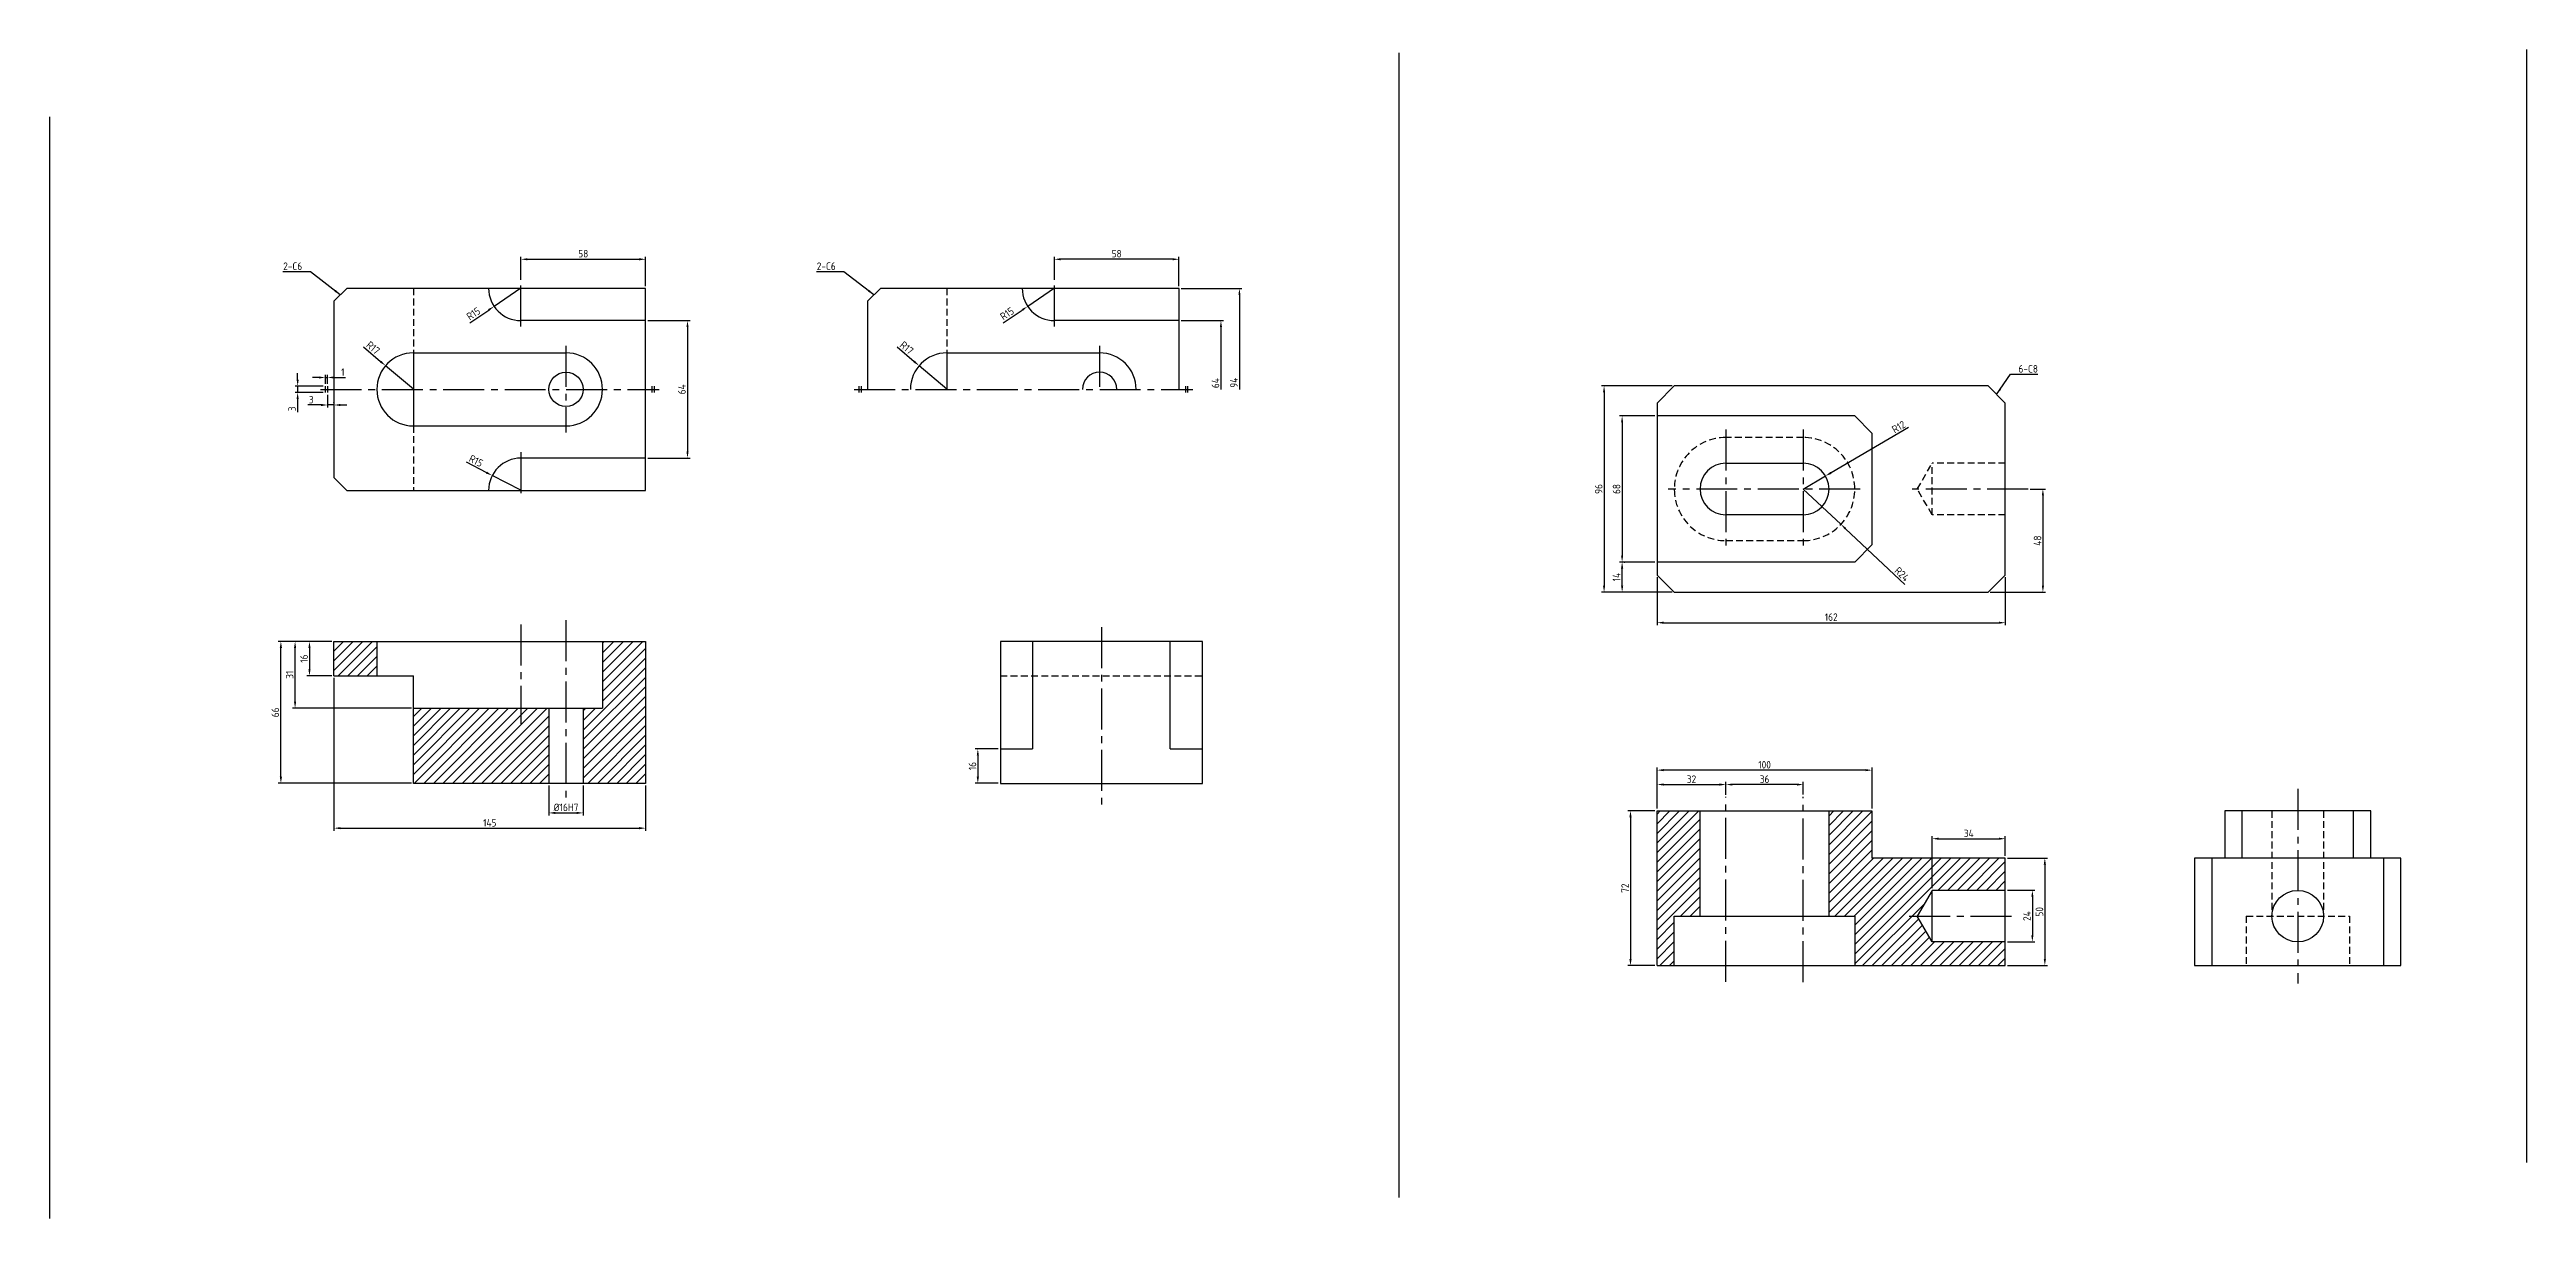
# Model space of a CAD drawing. Header units: millimetres. Extents: x 0 to 3615, y 0 to 1042.
# Drawn here: x 1527 to 2680, y 85 to 629 of the extents above; entities that cross this region are included whole.
import ezdxf

# ---------------------------------------------------------------- set-up
doc = ezdxf.new("R2010")
doc.units = ezdxf.units.MM
doc.linetypes.add('CENTER2', pattern=[28.575, 19.05, -3.175, 3.175, -3.175])
doc.linetypes.add('HIDDEN2', pattern=[4.7625, 3.175, -1.5875])
for name, color, linetype in [('가는실선', 7, 'Continuous'), ('문자', 2, 'Continuous'), ('숨은선', 2, 'HIDDEN2'), ('외형선', 3, 'Continuous'), ('중심선', 7, 'CENTER2')]:
    doc.layers.add(name, color=color, linetype=linetype)
doc.styles.get("Standard").update_dxf_attribs({"font": 'isocp.shx', "bigfont": 'whgtxt.shx'})
doc.dimstyles.new('ISO-25', dxfattribs={"dimtxt": 3.5, "dimasz": 3, "dimexe": 1.2, "dimexo": 1, "dimgap": 0.8, "dimtad": 1, "dimdec": 3, "dimdsep": 46, "dimtxsty": 'Standard', "dimcen": 0, "dimclrd": 7, "dimclre": 7, "dimclrt": 2, "dimadec": 0, "dimazin": 2, "dimtfac": 1, "dimtdec": 3, "dimtmove": 0, "dimatfit": 3, "dimfxl": 0, "dimlwd": -1, "dimlwe": -1, "dimarcsym": 0})

msp = doc.modelspace()

# ---------------------------------------------------------------- texts
at = {"layer": '외형선', "color": 2}
msp.add_text('64', height=3.5, rotation=90, dxfattribs=at).set_placement((2071.7303, 471.0385))
at = {"layer": '외형선', "color": 2, "char_height": 3.5}
for s, insert, attachment_point in [('2-C6', (1645.0028, 526.0324), 9), ('2-C6', (1893.2828, 526.0324), 9), ('6-C8', (2443.6458, 478.2708), 7)]:
    msp.add_mtext(s, dxfattribs=dict(at, insert=insert, attachment_point=attachment_point))
at = {"layer": '외형선', "color": 2, "insert": (2078.5715, 473.5589), "char_height": 3.5, "attachment_point": 5, "rotation": 90}
msp.add_mtext('94', dxfattribs=at)

# ---------------------------------------------------------------- blocks, each defined once
blk = doc.blocks.new('*D53')
at = {"layer": 'Defpoints', "color": 0}
for p in [(1656.8, 476), (1655.8, 472), (1656.8, 472)]:
    blk.add_point(p, dxfattribs=at)
at = {"layer": '외형선', "color": 7}
for p, q in [((1652.8, 476), (1649.8, 476)), ((1655.8, 473), (1655.8, 477.2)), ((1655.8, 476), (1656.8, 476)), ((1656.8, 473), (1656.8, 477.2)), ((1659.8, 476), (1665.1, 476))]:
    blk.add_line(p, q, dxfattribs=at)
for points in [[(1652.8, 476.5), (1652.8, 475.5), (1655.8, 476)], [(1659.8, 476.5), (1659.8, 475.5), (1656.8, 476)]]:
    blk.add_solid(points, dxfattribs=at)
at = {"layer": '외형선', "color": 2, "insert": (1663.9, 478.5), "char_height": 3.5, "attachment_point": 5}
blk.add_mtext('1', dxfattribs=at)
blk = doc.blocks.new('*D54')
at = {"layer": 'Defpoints', "color": 0}
for p in [(1642.9, 469), (1655.8, 472), (1655.8, 469)]:
    blk.add_point(p, dxfattribs=at)
at = {"layer": '외형선', "color": 7}
for p, q in [((1642.9, 475), (1642.9, 478)), ((1654.8, 472), (1641.7, 472)), ((1654.8, 469), (1641.7, 469)), ((1642.9, 472), (1642.9, 469)), ((1642.9, 466), (1642.9, 459.8))]:
    blk.add_line(p, q, dxfattribs=at)
for points in [[(1642.4, 475), (1643.4, 475), (1642.9, 472)], [(1642.4, 466), (1643.4, 466), (1642.9, 469)]]:
    blk.add_solid(points, dxfattribs=at)
at = {"layer": '외형선', "color": 2, "insert": (1640.3, 461.4), "char_height": 3.5, "attachment_point": 5, "rotation": 90}
blk.add_mtext('3', dxfattribs=at)
blk = doc.blocks.new('*D55')
at = {"layer": 'Defpoints', "color": 0}
for p in [(1656.8, 469), (1656.8, 463.2), (1659.8, 463.2)]:
    blk.add_point(p, dxfattribs=at)
at = {"layer": '외형선', "color": 7}
for p, q in [((1653.8, 463.2), (1647.6, 463.2)), ((1656.8, 468), (1656.8, 462)), ((1659.8, 463.2), (1656.8, 463.2)), ((1659.8, 464.2), (1659.8, 464.4)), ((1662.8, 463.2), (1665.8, 463.2))]:
    blk.add_line(p, q, dxfattribs=at)
for points in [[(1653.8, 463.7), (1653.8, 462.7), (1656.8, 463.2)], [(1662.8, 463.7), (1662.8, 462.7), (1659.8, 463.2)]]:
    blk.add_solid(points, dxfattribs=at)
at = {"layer": '외형선', "color": 2, "insert": (1649.2, 465.7), "char_height": 3.5, "attachment_point": 5}
blk.add_mtext('3', dxfattribs=at)
blk = doc.blocks.new('*D56')
at = {"layer": 'Defpoints', "color": 0}
for p in [(1804.8, 502.5), (1804.8, 438.5), (1824.3, 438.5)]:
    blk.add_point(p, dxfattribs=at)
at = {"layer": '외형선', "color": 7}
for p, q in [((1805.8, 502.5), (1825.5, 502.5)), ((1824.3, 499.5), (1824.3, 441.5)), ((1805.8, 438.5), (1825.5, 438.5))]:
    blk.add_line(p, q, dxfattribs=at)
for points in [[(1823.8, 499.5), (1824.8, 499.5), (1824.3, 502.5)], [(1823.8, 441.5), (1824.8, 441.5), (1824.3, 438.5)]]:
    blk.add_solid(points, dxfattribs=at)
at = {"layer": '외형선', "color": 2, "insert": (1821.7, 470.5), "char_height": 3.5, "attachment_point": 5, "rotation": 90}
blk.add_mtext('64', dxfattribs=at)
blk = doc.blocks.new('*D57')
at = {"layer": 'Defpoints', "color": 0}
for p in [(1804.8, 531), (1746.8, 520.4), (1804.8, 517.5)]:
    blk.add_point(p, dxfattribs=at)
at = {"layer": '외형선', "color": 7}
for p, q in [((1746.8, 521.4), (1746.8, 532.2)), ((1749.8, 531), (1801.8, 531)), ((1804.8, 518.5), (1804.8, 532.2))]:
    blk.add_line(p, q, dxfattribs=at)
for points in [[(1749.8, 531.5), (1749.8, 530.5), (1746.8, 531)], [(1801.8, 531.5), (1801.8, 530.5), (1804.8, 531)]]:
    blk.add_solid(points, dxfattribs=at)
at = {"layer": '외형선', "color": 2, "insert": (1775.8, 533.6), "char_height": 3.5, "attachment_point": 5}
blk.add_mtext('58', dxfattribs=at)
blk = doc.blocks.new('*D58')
at = {"layer": 'Defpoints', "color": 0}
for p in [(1734.3, 509.1), (1746.8, 517.5)]:
    blk.add_point(p, dxfattribs=at)
at = {"layer": '외형선', "color": 7}
for p, q in [((1723, 501.4), (1731.8, 507.4)), ((1746.8, 517.5), (1734.3, 509.1))]:
    blk.add_line(p, q, dxfattribs=at)
blk.add_solid([(1731.5, 507.8), (1732.1, 507), (1734.3, 509.1)], dxfattribs=at)
at = {"layer": '외형선', "color": 2, "insert": (1724.7, 505.7), "char_height": 3.5, "attachment_point": 5, "rotation": 33.9723}
blk.add_mtext('R15', dxfattribs=at)
blk = doc.blocks.new('*D59')
at = {"layer": 'Defpoints', "color": 0}
for p in [(1733.4, 430.4), (1746.8, 423.5)]:
    blk.add_point(p, dxfattribs=at)
at = {"layer": '외형선', "color": 7}
for p, q in [((1721.3, 436.7), (1730.8, 431.8)), ((1746.8, 423.5), (1733.4, 430.4))]:
    blk.add_line(p, q, dxfattribs=at)
blk.add_solid([(1731, 432.2), (1730.5, 431.3), (1733.4, 430.4)], dxfattribs=at)
at = {"layer": '외형선', "color": 2, "insert": (1725.9, 437.2), "char_height": 3.5, "attachment_point": 5, "rotation": 332.5747}
blk.add_mtext('R15', dxfattribs=at)
blk = doc.blocks.new('*D60')
at = {"layer": 'Defpoints', "color": 0}
for p in [(1759.8, 287.2), (1775.8, 287.2), (1775.8, 273.4)]:
    blk.add_point(p, dxfattribs=at)
at = {"layer": '외형선', "color": 7}
for p, q in [((1759.8, 286.2), (1759.8, 272.2)), ((1775.8, 286.2), (1775.8, 272.2)), ((1762.8, 273.4), (1772.8, 273.4))]:
    blk.add_line(p, q, dxfattribs=at)
for points in [[(1762.8, 273.9), (1762.8, 272.9), (1759.8, 273.4)], [(1772.8, 273.9), (1772.8, 272.9), (1775.8, 273.4)]]:
    blk.add_solid(points, dxfattribs=at)
at = {"layer": '외형선', "color": 2, "insert": (1767.8, 276), "char_height": 3.5, "attachment_point": 5}
blk.add_mtext('%%C16H7', dxfattribs=at)
blk = doc.blocks.new('*D61')
at = {"layer": 'Defpoints', "color": 0}
for p in [(1683.8, 481.5), (1696.8, 470.5)]:
    blk.add_point(p, dxfattribs=at)
at = {"layer": '외형선', "color": 7}
for p, q in [((1673.5, 490.3), (1681.5, 483.4)), ((1696.8, 470.5), (1683.8, 481.5))]:
    blk.add_line(p, q, dxfattribs=at)
blk.add_solid([(1681.8, 483.8), (1681.2, 483), (1683.8, 481.5)], dxfattribs=at)
at = {"layer": '외형선', "color": 2, "insert": (1678, 489.8), "char_height": 3.5, "attachment_point": 5, "rotation": 319.629}
blk.add_mtext('R17', dxfattribs=at)
blk = doc.blocks.new('*D62')
at = {"layer": 'Defpoints', "color": 0}
for p in [(1969.9, 303.2), (1959.4, 287.2), (1969.9, 287.2)]:
    blk.add_point(p, dxfattribs=at)
at = {"layer": '외형선', "color": 7}
for p, q in [((1968.9, 303.2), (1958.2, 303.2)), ((1959.4, 300.2), (1959.4, 290.2)), ((1968.9, 287.2), (1958.2, 287.2))]:
    blk.add_line(p, q, dxfattribs=at)
for points in [[(1958.9, 300.2), (1959.9, 300.2), (1959.4, 303.2)], [(1958.9, 290.2), (1959.9, 290.2), (1959.4, 287.2)]]:
    blk.add_solid(points, dxfattribs=at)
at = {"layer": '외형선', "color": 2, "insert": (1956.9, 295.2), "char_height": 3.5, "attachment_point": 5, "rotation": 90}
blk.add_mtext('16', dxfattribs=at)
blk = doc.blocks.new('*D63')
at = {"layer": 'Defpoints', "color": 0}
for p in [(1659.8, 353.2), (1648.4, 337.2), (1659.8, 337.2)]:
    blk.add_point(p, dxfattribs=at)
at = {"layer": '외형선', "color": 7}
for p, q in [((1658.8, 353.2), (1647.2, 353.2)), ((1648.4, 350.2), (1648.4, 340.2)), ((1658.8, 337.2), (1647.2, 337.2))]:
    blk.add_line(p, q, dxfattribs=at)
for points in [[(1647.9, 350.2), (1648.9, 350.2), (1648.4, 353.2)], [(1647.9, 340.2), (1648.9, 340.2), (1648.4, 337.2)]]:
    blk.add_solid(points, dxfattribs=at)
at = {"layer": '외형선', "color": 2, "insert": (1645.9, 345.2), "char_height": 3.5, "attachment_point": 5, "rotation": 90}
blk.add_mtext('16', dxfattribs=at)
blk = doc.blocks.new('*D64')
at = {"layer": 'Defpoints', "color": 0}
for p in [(1641.7, 353.2), (1648.4, 353.2), (1696.8, 322.2)]:
    blk.add_point(p, dxfattribs=at)
at = {"layer": '외형선', "color": 7}
for p, q in [((1647.4, 353.2), (1640.5, 353.2)), ((1641.7, 325.2), (1641.7, 350.2)), ((1695.8, 322.2), (1640.5, 322.2))]:
    blk.add_line(p, q, dxfattribs=at)
for points in [[(1641.2, 350.2), (1642.2, 350.2), (1641.7, 353.2)], [(1641.2, 325.2), (1642.2, 325.2), (1641.7, 322.2)]]:
    blk.add_solid(points, dxfattribs=at)
at = {"layer": '외형선', "color": 2, "insert": (1639.2, 337.7), "char_height": 3.5, "attachment_point": 5, "rotation": 90}
blk.add_mtext('31', dxfattribs=at)
blk = doc.blocks.new('*D65')
at = {"layer": 'Defpoints', "color": 0}
for p in [(1635.1, 353.2), (1641.7, 353.2), (1696.8, 287.2)]:
    blk.add_point(p, dxfattribs=at)
at = {"layer": '외형선', "color": 7}
for p, q in [((1640.7, 353.2), (1633.9, 353.2)), ((1635.1, 290.2), (1635.1, 350.2)), ((1695.8, 287.2), (1633.9, 287.2))]:
    blk.add_line(p, q, dxfattribs=at)
for points in [[(1634.6, 350.2), (1635.6, 350.2), (1635.1, 353.2)], [(1634.6, 290.2), (1635.6, 290.2), (1635.1, 287.2)]]:
    blk.add_solid(points, dxfattribs=at)
at = {"layer": '외형선', "color": 2, "insert": (1632.5, 320.2), "char_height": 3.5, "attachment_point": 5, "rotation": 90}
blk.add_mtext('66', dxfattribs=at)
blk = doc.blocks.new('*D66')
at = {"layer": 'Defpoints', "color": 0}
for p in [(1659.8, 337.2), (1804.8, 287.2), (1804.8, 266.3)]:
    blk.add_point(p, dxfattribs=at)
at = {"layer": '외형선', "color": 7}
for p, q in [((1659.8, 336.2), (1659.8, 265.1)), ((1804.8, 286.2), (1804.8, 265.1)), ((1662.8, 266.3), (1801.8, 266.3))]:
    blk.add_line(p, q, dxfattribs=at)
for points in [[(1662.8, 266.8), (1662.8, 265.8), (1659.8, 266.3)], [(1801.8, 266.8), (1801.8, 265.8), (1804.8, 266.3)]]:
    blk.add_solid(points, dxfattribs=at)
at = {"layer": '외형선', "color": 2, "insert": (1732.3, 268.8), "char_height": 3.5, "attachment_point": 5}
blk.add_mtext('145', dxfattribs=at)
blk = doc.blocks.new('*D67')
at = {"layer": 'Defpoints', "color": 0}
for p in [(1982.6, 509.1), (1995, 517.5)]:
    blk.add_point(p, dxfattribs=at)
at = {"layer": '외형선', "color": 7}
for p, q in [((1971.2, 501.4), (1980.1, 507.4)), ((1995, 517.5), (1982.6, 509.1))]:
    blk.add_line(p, q, dxfattribs=at)
blk.add_solid([(1979.8, 507.8), (1980.4, 507), (1982.6, 509.1)], dxfattribs=at)
at = {"layer": '외형선', "color": 2, "insert": (1973, 505.7), "char_height": 3.5, "attachment_point": 5, "rotation": 33.9723}
blk.add_mtext('R15', dxfattribs=at)
blk = doc.blocks.new('*D68')
at = {"layer": 'Defpoints', "color": 0}
for p in [(1932.1, 481.5), (1945, 470.5)]:
    blk.add_point(p, dxfattribs=at)
at = {"layer": '외형선', "color": 7}
for p, q in [((1921.8, 490.3), (1929.8, 483.4)), ((1945, 470.5), (1932.1, 481.5))]:
    blk.add_line(p, q, dxfattribs=at)
blk.add_solid([(1930.1, 483.8), (1929.5, 483), (1932.1, 481.5)], dxfattribs=at)
at = {"layer": '외형선', "color": 2, "insert": (1926.3, 489.8), "char_height": 3.5, "attachment_point": 5, "rotation": 319.629}
blk.add_mtext('R17', dxfattribs=at)
blk = doc.blocks.new('*D69')
at = {"layer": 'Defpoints', "color": 0}
for p in [(1995, 531), (1995, 520.4), (2053, 517.5)]:
    blk.add_point(p, dxfattribs=at)
at = {"layer": '외형선', "color": 7}
for p, q in [((1995, 521.4), (1995, 532.2)), ((2050, 531), (1998, 531)), ((2053, 518.5), (2053, 532.2))]:
    blk.add_line(p, q, dxfattribs=at)
for points in [[(1998, 531.5), (1998, 530.5), (1995, 531)], [(2050, 531.5), (2050, 530.5), (2053, 531)]]:
    blk.add_solid(points, dxfattribs=at)
at = {"layer": '외형선', "color": 2, "insert": (2024, 533.6), "char_height": 3.5, "attachment_point": 5}
blk.add_mtext('58', dxfattribs=at)
blk = doc.blocks.new('*D70')
at = {"layer": 'Defpoints', "color": 0}
for p in [(2307.5, 286.6), (2307.5, 280.8), (2275.5, 274.4)]:
    blk.add_point(p, dxfattribs=at)
at = {"layer": '외형선', "color": 7}
for p, q in [((2275.5, 275.4), (2275.5, 287.8)), ((2278.5, 286.6), (2304.5, 286.6)), ((2307.5, 281.8), (2307.5, 287.8))]:
    blk.add_line(p, q, dxfattribs=at)
for points in [[(2278.5, 287.1), (2278.5, 286.1), (2275.5, 286.6)], [(2304.5, 287.1), (2304.5, 286.1), (2307.5, 286.6)]]:
    blk.add_solid(points, dxfattribs=at)
at = {"layer": '외형선', "color": 2, "insert": (2291.5, 289.1), "char_height": 3.5, "attachment_point": 5}
blk.add_mtext('32', dxfattribs=at)
blk = doc.blocks.new('*D71')
at = {"layer": 'Defpoints', "color": 0}
for p in [(2307.5, 286.6), (2307.5, 286.6), (2343.5, 280.9)]:
    blk.add_point(p, dxfattribs=at)
at = {"layer": '외형선', "color": 7}
for p, q in [((2307.5, 287.6), (2307.5, 287.8)), ((2340.5, 286.6), (2310.5, 286.6)), ((2343.5, 281.9), (2343.5, 287.8))]:
    blk.add_line(p, q, dxfattribs=at)
for points in [[(2310.5, 287.1), (2310.5, 286.1), (2307.5, 286.6)], [(2340.5, 287.1), (2340.5, 286.1), (2343.5, 286.6)]]:
    blk.add_solid(points, dxfattribs=at)
at = {"layer": '외형선', "color": 2, "insert": (2325.5, 289.1), "char_height": 3.5, "attachment_point": 5}
blk.add_mtext('36', dxfattribs=at)
blk = doc.blocks.new('*D72')
at = {"layer": 'Defpoints', "color": 0}
for p in [(2275.5, 293.3), (2275.5, 286.6), (2375.5, 274.4)]:
    blk.add_point(p, dxfattribs=at)
at = {"layer": '외형선', "color": 7}
for p, q in [((2275.5, 287.6), (2275.5, 294.5)), ((2372.5, 293.3), (2278.5, 293.3)), ((2375.5, 275.4), (2375.5, 294.5))]:
    blk.add_line(p, q, dxfattribs=at)
for points in [[(2278.5, 293.8), (2278.5, 292.8), (2275.5, 293.3)], [(2372.5, 293.8), (2372.5, 292.8), (2375.5, 293.3)]]:
    blk.add_solid(points, dxfattribs=at)
at = {"layer": '외형선', "color": 2, "insert": (2325.5, 295.8), "char_height": 3.5, "attachment_point": 5}
blk.add_mtext('100', dxfattribs=at)
blk = doc.blocks.new('*D73')
at = {"layer": 'Defpoints', "color": 0}
for p in [(2275.5, 274.4), (2263.1, 202.4), (2275.5, 202.4)]:
    blk.add_point(p, dxfattribs=at)
at = {"layer": '외형선', "color": 7}
for p, q in [((2274.5, 274.4), (2261.9, 274.4)), ((2263.1, 271.4), (2263.1, 205.4)), ((2274.5, 202.4), (2261.9, 202.4))]:
    blk.add_line(p, q, dxfattribs=at)
for points in [[(2262.6, 271.4), (2263.6, 271.4), (2263.1, 274.4)], [(2262.6, 205.4), (2263.6, 205.4), (2263.1, 202.4)]]:
    blk.add_solid(points, dxfattribs=at)
at = {"layer": '외형선', "color": 2, "insert": (2260.6, 238.4), "char_height": 3.5, "attachment_point": 5, "rotation": 90}
blk.add_mtext('72', dxfattribs=at)
blk = doc.blocks.new('*D74')
at = {"layer": 'Defpoints', "color": 0}
for p in [(2437.5, 252.4), (2437.5, 202.4), (2455.9, 202.4)]:
    blk.add_point(p, dxfattribs=at)
at = {"layer": '외형선', "color": 7}
for p, q in [((2438.5, 252.4), (2457.1, 252.4)), ((2455.9, 249.4), (2455.9, 205.4)), ((2438.5, 202.4), (2457.1, 202.4))]:
    blk.add_line(p, q, dxfattribs=at)
for points in [[(2455.4, 249.4), (2456.4, 249.4), (2455.9, 252.4)], [(2455.4, 205.4), (2456.4, 205.4), (2455.9, 202.4)]]:
    blk.add_solid(points, dxfattribs=at)
at = {"layer": '외형선', "color": 2, "insert": (2453.4, 227.4), "char_height": 3.5, "attachment_point": 5, "rotation": 90}
blk.add_mtext('50', dxfattribs=at)
blk = doc.blocks.new('*D75')
at = {"layer": 'Defpoints', "color": 0}
for p in [(2437.5, 237.4), (2437.5, 213.4), (2450.1, 213.4)]:
    blk.add_point(p, dxfattribs=at)
at = {"layer": '외형선', "color": 7}
for p, q in [((2438.5, 237.4), (2451.3, 237.4)), ((2450.1, 234.4), (2450.1, 216.4)), ((2438.5, 213.4), (2451.3, 213.4))]:
    blk.add_line(p, q, dxfattribs=at)
for points in [[(2449.6, 234.4), (2450.6, 234.4), (2450.1, 237.4)], [(2449.6, 216.4), (2450.6, 216.4), (2450.1, 213.4)]]:
    blk.add_solid(points, dxfattribs=at)
at = {"layer": '외형선', "color": 2, "insert": (2447.6, 225.4), "char_height": 3.5, "attachment_point": 5, "rotation": 90}
blk.add_mtext('24', dxfattribs=at)
blk = doc.blocks.new('*D76')
at = {"layer": 'Defpoints', "color": 0}
for p in [(2437.5, 261.4), (2437.5, 252.4), (2403.5, 237.4)]:
    blk.add_point(p, dxfattribs=at)
at = {"layer": '외형선', "color": 7}
for p, q in [((2403.5, 238.4), (2403.5, 262.6)), ((2406.5, 261.4), (2434.5, 261.4)), ((2437.5, 253.4), (2437.5, 262.6))]:
    blk.add_line(p, q, dxfattribs=at)
for points in [[(2406.5, 261.9), (2406.5, 260.9), (2403.5, 261.4)], [(2434.5, 261.9), (2434.5, 260.9), (2437.5, 261.4)]]:
    blk.add_solid(points, dxfattribs=at)
at = {"layer": '외형선', "color": 2, "insert": (2420.5, 263.9), "char_height": 3.5, "attachment_point": 5}
blk.add_mtext('34', dxfattribs=at)
blk = doc.blocks.new('*D77')
at = {"layer": 'Defpoints', "color": 0}
for p in [(2353.8, 430.2), (2343.5, 424.1)]:
    blk.add_point(p, dxfattribs=at)
at = {"layer": '외형선', "color": 7}
for p, q in [((2392.5, 452.8), (2356.4, 431.7)), ((2343.5, 424.1), (2353.8, 430.2))]:
    blk.add_line(p, q, dxfattribs=at)
blk.add_solid([(2356.2, 432.1), (2356.7, 431.2), (2353.8, 430.2)], dxfattribs=at)
at = {"layer": '외형선', "color": 2, "insert": (2387.9, 453), "char_height": 3.5, "attachment_point": 5, "rotation": 30.3162}
blk.add_mtext('R12', dxfattribs=at)
blk = doc.blocks.new('*D78')
at = {"layer": 'Defpoints', "color": 0}
for p in [(2343.5, 424.1), (2361, 407.7)]:
    blk.add_point(p, dxfattribs=at)
at = {"layer": '외형선', "color": 7}
for p, q in [((2343.5, 424.1), (2361, 407.7)), ((2390.8, 379.7), (2363.2, 405.6))]:
    blk.add_line(p, q, dxfattribs=at)
blk.add_solid([(2363.5, 406), (2362.8, 405.3), (2361, 407.7)], dxfattribs=at)
at = {"layer": '외형선', "color": 2, "insert": (2389.4, 384.5), "char_height": 3.5, "attachment_point": 5, "rotation": 316.8229}
blk.add_mtext('R24', dxfattribs=at)
blk = doc.blocks.new('*D79')
at = {"layer": 'Defpoints', "color": 0}
for p in [(2448.1, 424.1), (2429.5, 376.1), (2455, 376.1)]:
    blk.add_point(p, dxfattribs=at)
at = {"layer": '외형선', "color": 7}
for p, q in [((2449.1, 424.1), (2456.2, 424.1)), ((2455, 421.1), (2455, 379.1)), ((2430.5, 376.1), (2456.2, 376.1))]:
    blk.add_line(p, q, dxfattribs=at)
for points in [[(2454.5, 421.1), (2455.5, 421.1), (2455, 424.1)], [(2454.5, 379.1), (2455.5, 379.1), (2455, 376.1)]]:
    blk.add_solid(points, dxfattribs=at)
at = {"layer": '외형선', "color": 2, "insert": (2452.5, 400.1), "char_height": 3.5, "attachment_point": 5, "rotation": 90}
blk.add_mtext('48', dxfattribs=at)
blk = doc.blocks.new('*D80')
at = {"layer": 'Defpoints', "color": 0}
for p in [(2275.5, 458.1), (2259.2, 390.1), (2275.5, 390.1)]:
    blk.add_point(p, dxfattribs=at)
at = {"layer": '외형선', "color": 7}
for p, q in [((2274.5, 458.1), (2258, 458.1)), ((2259.2, 455.1), (2259.2, 393.1)), ((2274.5, 390.1), (2258, 390.1))]:
    blk.add_line(p, q, dxfattribs=at)
for points in [[(2258.7, 455.1), (2259.7, 455.1), (2259.2, 458.1)], [(2258.7, 393.1), (2259.7, 393.1), (2259.2, 390.1)]]:
    blk.add_solid(points, dxfattribs=at)
at = {"layer": '외형선', "color": 2, "insert": (2256.6, 424.1), "char_height": 3.5, "attachment_point": 5, "rotation": 90}
blk.add_mtext('68', dxfattribs=at)
blk = doc.blocks.new('*D81')
at = {"layer": 'Defpoints', "color": 0}
for p in [(2259.2, 390.1), (2259.2, 390.1), (2283.5, 376.1)]:
    blk.add_point(p, dxfattribs=at)
at = {"layer": '외형선', "color": 7}
for p, q in [((2259.2, 379.1), (2259.2, 387.1)), ((2260.2, 390.1), (2260.4, 390.1)), ((2282.5, 376.1), (2258, 376.1))]:
    blk.add_line(p, q, dxfattribs=at)
for points in [[(2258.7, 387.1), (2259.7, 387.1), (2259.2, 390.1)], [(2258.7, 379.1), (2259.7, 379.1), (2259.2, 376.1)]]:
    blk.add_solid(points, dxfattribs=at)
at = {"layer": '외형선', "color": 2, "insert": (2256.6, 383.1), "char_height": 3.5, "attachment_point": 5, "rotation": 90}
blk.add_mtext('14', dxfattribs=at)
blk = doc.blocks.new('*D82')
at = {"layer": 'Defpoints', "color": 0}
for p in [(2283.5, 472.1), (2250.8, 376.1), (2259.2, 376.1)]:
    blk.add_point(p, dxfattribs=at)
at = {"layer": '외형선', "color": 7}
for p, q in [((2282.5, 472.1), (2249.6, 472.1)), ((2250.8, 469.1), (2250.8, 379.1)), ((2258.2, 376.1), (2249.6, 376.1))]:
    blk.add_line(p, q, dxfattribs=at)
for points in [[(2250.3, 469.1), (2251.3, 469.1), (2250.8, 472.1)], [(2250.3, 379.1), (2251.3, 379.1), (2250.8, 376.1)]]:
    blk.add_solid(points, dxfattribs=at)
at = {"layer": '외형선', "color": 2, "insert": (2248.3, 424.1), "char_height": 3.5, "attachment_point": 5, "rotation": 90}
blk.add_mtext('96', dxfattribs=at)
blk = doc.blocks.new('*D83')
at = {"layer": 'Defpoints', "color": 0}
for p in [(2275.5, 384.1), (2437.5, 384.1), (2437.5, 361.9)]:
    blk.add_point(p, dxfattribs=at)
at = {"layer": '외형선', "color": 7}
for p, q in [((2275.5, 383.1), (2275.5, 360.7)), ((2437.5, 383.1), (2437.5, 360.7)), ((2278.5, 361.9), (2434.5, 361.9))]:
    blk.add_line(p, q, dxfattribs=at)
for points in [[(2278.5, 362.4), (2278.5, 361.4), (2275.5, 361.9)], [(2434.5, 362.4), (2434.5, 361.4), (2437.5, 361.9)]]:
    blk.add_solid(points, dxfattribs=at)
at = {"layer": '외형선', "color": 2, "insert": (2356.5, 364.5), "char_height": 3.5, "attachment_point": 5}
blk.add_mtext('162', dxfattribs=at)

# ---------------------------------------------------------------- dimensions: what is measured, and where the dimension line sits
at = {"layer": '외형선'}
dim = msp.add_linear_dim(base=(1804.7568, 531.0284), p1=(1746.7568, 520.4267), p2=(1804.7568, 517.4666), dimstyle='ISO-25', dxfattribs=at)
dim.commit()
dim.dimension.update_dxf_attribs({"geometry": '*D57', "text_midpoint": (1775.7568, 531.0284), "dimtype": 160})
for base, p1, p2, picture, middle in [((1995.0369, 531.0284), (2053.0369, 517.4666), (1995.0369, 520.4267), '*D69', (2024.0369, 533.5784)), ((1656.7568, 475.9627), (1655.7568, 471.9666), (1656.7568, 471.9666), '*D53', (1663.9068, 478.5127)), ((1656.7568, 463.1697), (1659.7568, 463.1697), (1656.7568, 468.9666), '*D55', (1649.1843, 465.7197)), ((2437.4738, 361.9475), (2275.4738, 384.0988), (2437.4738, 384.0988), '*D83', (2356.4738, 364.4978)), ((1804.7568, 266.2808), (1659.7568, 337.1573), (1804.7568, 287.1573), '*D66', (1732.2568, 268.8308)), ((2275.4738, 293.2955), (2375.4738, 274.3645), (2275.4738, 286.5824), '*D72', (2325.4738, 295.8455)), ((2307.4738, 286.5824), (2275.4738, 274.3645), (2307.4738, 280.8229), '*D70', (2291.4738, 289.1328)), ((2307.4738, 286.5824), (2343.4738, 280.9367), (2307.4738, 286.5824), '*D71', (2325.4738, 289.1324)), ((2437.4738, 261.3935), (2403.4738, 237.3645), (2437.4738, 252.3645), '*D76', (2420.4738, 263.9435))]:
    dim = msp.add_linear_dim(base=base, p1=p1, p2=p2, dimstyle='ISO-25', dxfattribs=at)
    dim.commit()
    dim.dimension.update_dxf_attribs({"geometry": picture, "text_midpoint": middle})
for center, mpoint, picture, middle in [((1746.7568, 517.4666), (1734.3172, 509.0847), '*D58', (1724.7257, 505.6967)), ((1995.0369, 517.4666), (1982.5973, 509.0847), '*D67', (1973.0057, 505.6967)), ((1696.7568, 470.4666), (1683.8051, 481.4781), '*D61', (1678.0096, 489.7524)), ((1945.0369, 470.4666), (1932.0852, 481.4781), '*D68', (1926.2896, 489.7524)), ((1746.7568, 423.4666), (1733.4426, 430.3755), '*D59', (1725.8764, 437.1745))]:
    dim = msp.add_radius_dim(center=center, mpoint=mpoint, dimstyle='ISO-25', dxfattribs=at)
    dim.commit()
    dim.dimension.update_dxf_attribs({"geometry": picture, "text_midpoint": middle})
for base, p1, p2, picture, middle in [((1824.2502, 438.4666), (1804.7568, 502.4666), (1804.7568, 438.4666), '*D56', (1821.7002, 470.4666)), ((1642.8629, 468.9666), (1655.7568, 471.9666), (1655.7568, 468.9666), '*D54', (1640.3129, 461.3941)), ((2250.8435, 376.0988), (2283.4738, 472.0988), (2259.182, 376.0988), '*D82', (2248.2935, 424.0988)), ((2259.182, 390.0988), (2275.4738, 458.0988), (2275.4738, 390.0988), '*D80', (2256.632, 424.0988)), ((2455.0311, 376.0988), (2448.1171, 424.0988), (2429.4738, 376.0988), '*D79', (2452.4811, 400.0988)), ((2259.182, 390.0988), (2283.4738, 376.0988), (2259.182, 390.0988), '*D81', (2256.632, 383.0988)), ((1635.0834, 353.1573), (1696.7568, 287.1573), (1641.7397, 353.1573), '*D65', (1632.5334, 320.1573)), ((1641.7397, 353.1573), (1696.7568, 322.1573), (1648.4367, 353.1573), '*D64', (1639.1897, 337.6573)), ((1648.4367, 337.1573), (1659.7568, 353.1573), (1659.7568, 337.1573), '*D63', (1645.8867, 345.1573)), ((1959.4256, 287.1573), (1969.9032, 303.1573), (1969.9032, 287.1573), '*D62', (1956.8756, 295.1573)), ((2263.1031, 202.3645), (2275.4738, 274.3645), (2275.4738, 202.3645), '*D73', (2260.5527, 238.3645)), ((2450.1258, 213.3645), (2437.4738, 237.3645), (2437.4738, 213.3645), '*D75', (2447.5755, 225.3645))]:
    dim = msp.add_linear_dim(base=base, p1=p1, p2=p2, angle=90, dimstyle='ISO-25', dxfattribs=at)
    dim.commit()
    dim.dimension.update_dxf_attribs({"geometry": picture, "text_midpoint": middle})
for mpoint, picture, middle in [((2353.8328, 430.156), '*D77', (2389.1732, 450.8207)), ((2360.9756, 407.6766), '*D78', (2387.669, 382.6299))]:
    dim = msp.add_radius_dim(center=(2343.4738, 424.0988), mpoint=mpoint, dimstyle='ISO-25', dxfattribs=at)
    dim.commit()
    dim.dimension.update_dxf_attribs({"geometry": picture, "text_midpoint": middle, "dimtype": 164})
dim = msp.add_linear_dim(base=(1775.7568, 273.425), p1=(1759.7568, 287.1573), p2=(1775.7568, 287.1573), text='%%C<>H7', dimstyle='ISO-25', dxfattribs=at)
dim.commit()
dim.dimension.update_dxf_attribs({"geometry": '*D60', "text_midpoint": (1767.7568, 273.425), "dimtype": 160})
dim = msp.add_linear_dim(base=(2455.9143, 202.3645), p1=(2437.4738, 252.3645), p2=(2437.4738, 202.3645), angle=90, dimstyle='ISO-25', dxfattribs=at)
dim.commit()
dim.dimension.update_dxf_attribs({"geometry": '*D74', "text_midpoint": (2455.9143, 227.3645), "dimtype": 160})

# ---------------------------------------------------------------- hatches: boundary and pattern name
at = {"layer": '가는실선'}
h = msp.add_hatch(dxfattribs=at)
h.set_pattern_fill('ANSI31', color=256)
h.paths.add_polyline_path([(1679.7568, 353.1573), (1659.7568, 353.1573), (1659.7568, 337.1573), (1679.7568, 337.1573)])
h.paths.add_polyline_path([(1759.7568, 322.1573), (1696.7568, 322.1573), (1696.7568, 287.1573), (1759.7568, 287.1573)])
h.paths.add_polyline_path([(1804.7568, 353.1573), (1784.7568, 353.1573), (1784.7568, 322.1573), (1775.7568, 322.1573), (1775.7568, 287.1573), (1804.7568, 287.1573)])
h = msp.add_hatch(dxfattribs=at)
h.set_pattern_fill('ANSI31', color=256)
h.paths.add_polyline_path([(2275.4738, 202.3645), (2283.4738, 202.3645), (2283.4738, 225.3645), (2295.4738, 225.3645), (2295.4738, 274.3645), (2275.4738, 274.3645)])
h.paths.add_polyline_path([(2375.4738, 252.3645), (2375.4738, 274.3645), (2355.4738, 274.3645), (2355.4738, 225.3645), (2367.4738, 225.3645), (2367.4738, 202.3645), (2437.4738, 202.3645), (2437.4738, 213.3645), (2403.4738, 213.3645), (2396.5456, 225.3645), (2403.4738, 237.3645), (2437.4738, 237.3645), (2437.4738, 252.3645)])

# ---------------------------------------------------------------- linework, layer by layer
at = {"layer": '문자'}
for p, q in [((1655.7568, 471.9666), (1655.7568, 468.9666)), ((1656.7568, 471.9666), (1656.7568, 468.9666)), ((1807.7568, 471.9666), (1807.7568, 468.9666)), ((1808.7568, 471.9666), (1808.7568, 468.9666)), ((1904.0369, 471.9666), (1904.0369, 468.9666)), ((1905.0369, 471.9666), (1905.0369, 468.9666)), ((2056.0369, 471.9666), (2056.0369, 468.9666)), ((2057.0369, 471.9666), (2057.0369, 468.9666))]:
    msp.add_line(p, q, dxfattribs=at)
at = {"layer": '숨은선'}
for p, q in [((1696.7568, 517.4666), (1696.7568, 487.4666)), ((1945.0369, 517.4666), (1945.0369, 487.4666)), ((1696.7568, 453.4666), (1696.7568, 423.4666)), ((2343.4738, 448.0988), (2307.4738, 448.0988)), ((2396.5456, 424.0988), (2403.4738, 436.0988)), ((2437.4738, 436.0988), (2403.4738, 436.0988)), ((2403.4738, 412.0988), (2403.4738, 436.0988)), ((2403.4738, 412.0988), (2396.5456, 424.0988)), ((2437.4738, 412.0988), (2403.4738, 412.0988)), ((2307.4738, 400.0988), (2343.4738, 400.0988)), ((1969.9032, 337.1573), (2063.9032, 337.1573)), ((2561.5896, 274.3645), (2561.5896, 225.3645)), ((2585.5896, 274.3645), (2585.5896, 225.3645)), ((2549.5896, 225.3645), (2549.5896, 202.3645)), ((2549.5896, 225.3645), (2597.5896, 225.3645)), ((2597.5896, 225.3645), (2597.5896, 202.3645))]:
    msp.add_line(p, q, dxfattribs=at)
for centre, start, end in [((2307.4738, 424.0988), 90, 270), ((2343.4738, 424.0988), 270, 90)]:
    msp.add_arc(centre, 24, start, end, dxfattribs=at)
at = {"layer": '외형선'}
for p, q in [((2155.3035, 627.0191), (2155.3035, 94.4859)), ((2680.01, 628.5889), (2680.01, 110.6676)), ((1527.4455, 597.3397), (1527.4455, 84.7086)), ((1659.7568, 511.4666), (1665.7568, 517.4666)), ((1659.7568, 511.4666), (1659.7568, 429.4666)), ((1804.7568, 517.4666), (1665.7568, 517.4666)), ((1804.7568, 423.4666), (1804.7568, 517.4666)), ((1908.0369, 511.4666), (1914.0369, 517.4666)), ((1908.0369, 511.4666), (1908.0369, 470.4666)), ((2053.0369, 517.4666), (1914.0369, 517.4666)), ((2053.0369, 470.4666), (2053.0369, 517.4666)), ((1804.7568, 502.4666), (1746.7568, 502.4666)), ((2053.0369, 502.4666), (1995.0369, 502.4666)), ((1696.7568, 487.4666), (1767.7568, 487.4666)), ((1696.7568, 487.4666), (1696.7568, 453.4666)), ((1945.0369, 487.4666), (1945.0369, 470.4666)), ((1945.0369, 487.4666), (2016.0369, 487.4666)), ((2275.4738, 464.0988), (2283.4738, 472.0988)), ((2275.4738, 464.0988), (2275.4738, 384.0988)), ((2429.4738, 472.0988), (2283.4738, 472.0988)), ((2429.4738, 472.0988), (2437.4738, 464.0988)), ((2437.4738, 384.0988), (2437.4738, 464.0988)), ((1696.7568, 453.4666), (1767.7568, 453.4666)), ((2367.4738, 458.0988), (2275.4738, 458.0988)), ((2367.4738, 458.0988), (2375.4738, 450.0988)), ((2375.4738, 450.0988), (2375.4738, 398.0988)), ((1804.7568, 438.4666), (1746.7568, 438.4666)), ((1665.7568, 423.4666), (1659.7568, 429.4666)), ((2307.4738, 436.0988), (2343.4738, 436.0988)), ((1665.7568, 423.4666), (1804.7568, 423.4666)), ((2343.4738, 412.0988), (2307.4738, 412.0988)), ((2367.4738, 390.0988), (2375.4738, 398.0988)), ((2367.4738, 390.0988), (2275.4738, 390.0988)), ((2275.4738, 384.0988), (2283.4738, 376.0988)), ((2437.4738, 384.0988), (2429.4738, 376.0988)), ((2283.4738, 376.0988), (2429.4738, 376.0988)), ((1659.7568, 353.1573), (1804.7568, 353.1573)), ((1659.7568, 337.1573), (1659.7568, 353.1573)), ((1679.7568, 353.1573), (1679.7568, 337.1573)), ((1784.7568, 353.1573), (1784.7568, 322.1573)), ((1804.7568, 353.1573), (1804.7568, 287.1573)), ((1969.9032, 353.1573), (1969.9032, 287.1573)), ((2063.9032, 353.1573), (1969.9032, 353.1573)), ((1984.9032, 353.1573), (1984.9032, 303.1573)), ((2048.9032, 303.1573), (2048.9032, 353.1573)), ((2063.9032, 287.1573), (2063.9032, 353.1573)), ((1659.7568, 337.1573), (1696.7568, 337.1573)), ((1696.7568, 287.1573), (1696.7568, 337.1573)), ((1696.7568, 322.1573), (1784.7568, 322.1573)), ((1759.7568, 322.1573), (1759.7568, 287.1573)), ((1775.7568, 322.1573), (1775.7568, 287.1573)), ((1969.9032, 303.1573), (1984.9032, 303.1573)), ((2048.9032, 303.1573), (2063.9032, 303.1573)), ((1804.7568, 287.1573), (1696.7568, 287.1573)), ((1969.9032, 287.1573), (2063.9032, 287.1573)), ((2275.4738, 202.3645), (2275.4738, 274.3645)), ((2275.4738, 274.3645), (2375.4738, 274.3645)), ((2295.4738, 225.3645), (2295.4738, 274.3645)), ((2355.4738, 225.3645), (2355.4738, 274.3645)), ((2375.4738, 274.3645), (2375.4738, 252.3645)), ((2539.5896, 274.3645), (2539.5896, 252.3645)), ((2607.5896, 274.3645), (2539.5896, 274.3645)), ((2547.5896, 274.3645), (2547.5896, 252.3645)), ((2599.5896, 252.3645), (2599.5896, 274.3645)), ((2607.5896, 252.3645), (2607.5896, 274.3645)), ((2437.4738, 252.3645), (2375.4738, 252.3645)), ((2437.4738, 202.3645), (2437.4738, 252.3645)), ((2621.5896, 252.3645), (2525.5896, 252.3645)), ((2525.5896, 252.3645), (2525.5896, 202.3645)), ((2533.5896, 252.3645), (2533.5896, 202.3645)), ((2613.5896, 202.3645), (2613.5896, 252.3645)), ((2621.5896, 202.3645), (2621.5896, 252.3645)), ((2403.4738, 237.3645), (2396.5456, 225.3645)), ((2403.4738, 213.3645), (2403.4738, 237.3645)), ((2437.4738, 237.3645), (2403.4738, 237.3645)), ((2283.4738, 225.3645), (2367.4738, 225.3645)), ((2283.4738, 202.3645), (2283.4738, 225.3645)), ((2367.4738, 225.3645), (2367.4738, 202.3645)), ((2403.4738, 213.3645), (2396.5456, 225.3645)), ((2437.4738, 213.3645), (2403.4738, 213.3645)), ((2275.4738, 202.3645), (2437.4738, 202.3645)), ((2525.5896, 202.3645), (2621.5896, 202.3645))]:
    msp.add_line(p, q, dxfattribs=at)
at = {"layer": '외형선', "color": 7}
for p, q in [((2054.0369, 517.4666), (2082.3215, 517.4666)), ((2081.1215, 514.4666), (2081.1215, 470.4666)), ((2054.0369, 502.4666), (2073.7303, 502.4666)), ((2072.5303, 499.4666), (2072.5303, 470.4666))]:
    msp.add_line(p, q, dxfattribs=at)
at = {"layer": '외형선'}
for centre, radius in [((1767.7568, 470.4666), 8), ((2573.5896, 225.3645), 12)]:
    msp.add_circle(centre, radius, dxfattribs=at)
for centre, radius, start, end in [((1746.7568, 517.4666), 15, 180, 270), ((1995.0369, 517.4666), 15, 180, 270), ((1696.7568, 470.4666), 17, 90, 270), ((1767.7568, 470.4666), 17, 270, 90), ((1945.0369, 470.4666), 17, 90, 180), ((2016.0369, 470.4666), 17, 0, 90), ((2016.0369, 470.4666), 8, 0, 180), ((1746.7568, 423.4666), 15, 90, 180), ((2307.4738, 424.0988), 12, 90, 270), ((2343.4738, 424.0988), 12, 270, 90)]:
    msp.add_arc(centre, radius, start, end, dxfattribs=at)
at = {"layer": '외형선', "color": 7}
for points in [[(2080.6215, 514.4666), (2081.6215, 514.4666), (2081.1215, 517.4666)], [(2072.0303, 499.4666), (2073.0303, 499.4666), (2072.5303, 502.4666)]]:
    msp.add_solid(points, dxfattribs=at)
at = {"layer": '중심선'}
for p, q in [((1746.7568, 499.6918), (1746.7568, 520.4267)), ((1995.0369, 499.6918), (1995.0369, 520.4267)), ((1767.7568, 490.6955), (1767.7568, 450.3297)), ((2016.0369, 490.6955), (2016.0369, 470.4666)), ((1653.5289, 470.4666), (1811.1739, 470.4666)), ((1901.809, 470.4666), (2059.4539, 470.4666)), ((2307.4738, 451.7273), (2307.4738, 396.8382)), ((2343.4738, 451.7273), (2343.4738, 396.9168)), ((1746.7568, 441.2414), (1746.7568, 420.5065)), ((2369.9474, 424.0988), (2280.6457, 424.0988)), ((2448.1171, 424.0988), (2391.2065, 424.0988)), ((1746.7568, 361.0505), (1746.7568, 314.9157)), ((1767.7568, 363.0946), (1767.7568, 278.9078)), ((2016.9032, 359.8705), (2016.9032, 277.2715)), ((2307.4738, 194.8428), (2307.4738, 280.8229)), ((2343.4738, 194.6141), (2343.4738, 280.9367)), ((2573.5896, 284.5708), (2573.5896, 194.0841)), ((2392.7424, 225.3645), (2441.8966, 225.3314))]:
    msp.add_line(p, q, dxfattribs=at)

msp.set_redraw_order([(e.dxf.handle, doc.entitydb.next_handle()) for e in msp.query("TEXT MTEXT ATTDEF DIMENSION ARC_DIMENSION")])  # texts and dimensions are drawn at this point

# ---------------------------------------------------------------- leaders
at = {"layer": '외형선', "annotation_type": 0, "has_hookline": 1}
for points, hookline_direction, text_width in [([(1662.7568, 514.4666), (1648.8028, 525.2324), (1645.8028, 525.2324)], 1, 9.0125), ([(1911.0369, 514.4666), (1897.0828, 525.2324), (1894.0828, 525.2324)], 1, 9.0125), ([(2433.4738, 468.0988), (2439.8458, 477.4708), (2442.8458, 477.4708)], 0, 8.9594)]:
    msp.add_leader(points, dimstyle='ISO-25', override={"dimgap": 0.8, "dimtad": 1}, dxfattribs=dict(at, hookline_direction=hookline_direction, text_width=text_width))

doc.saveas('drawing.dxf')
